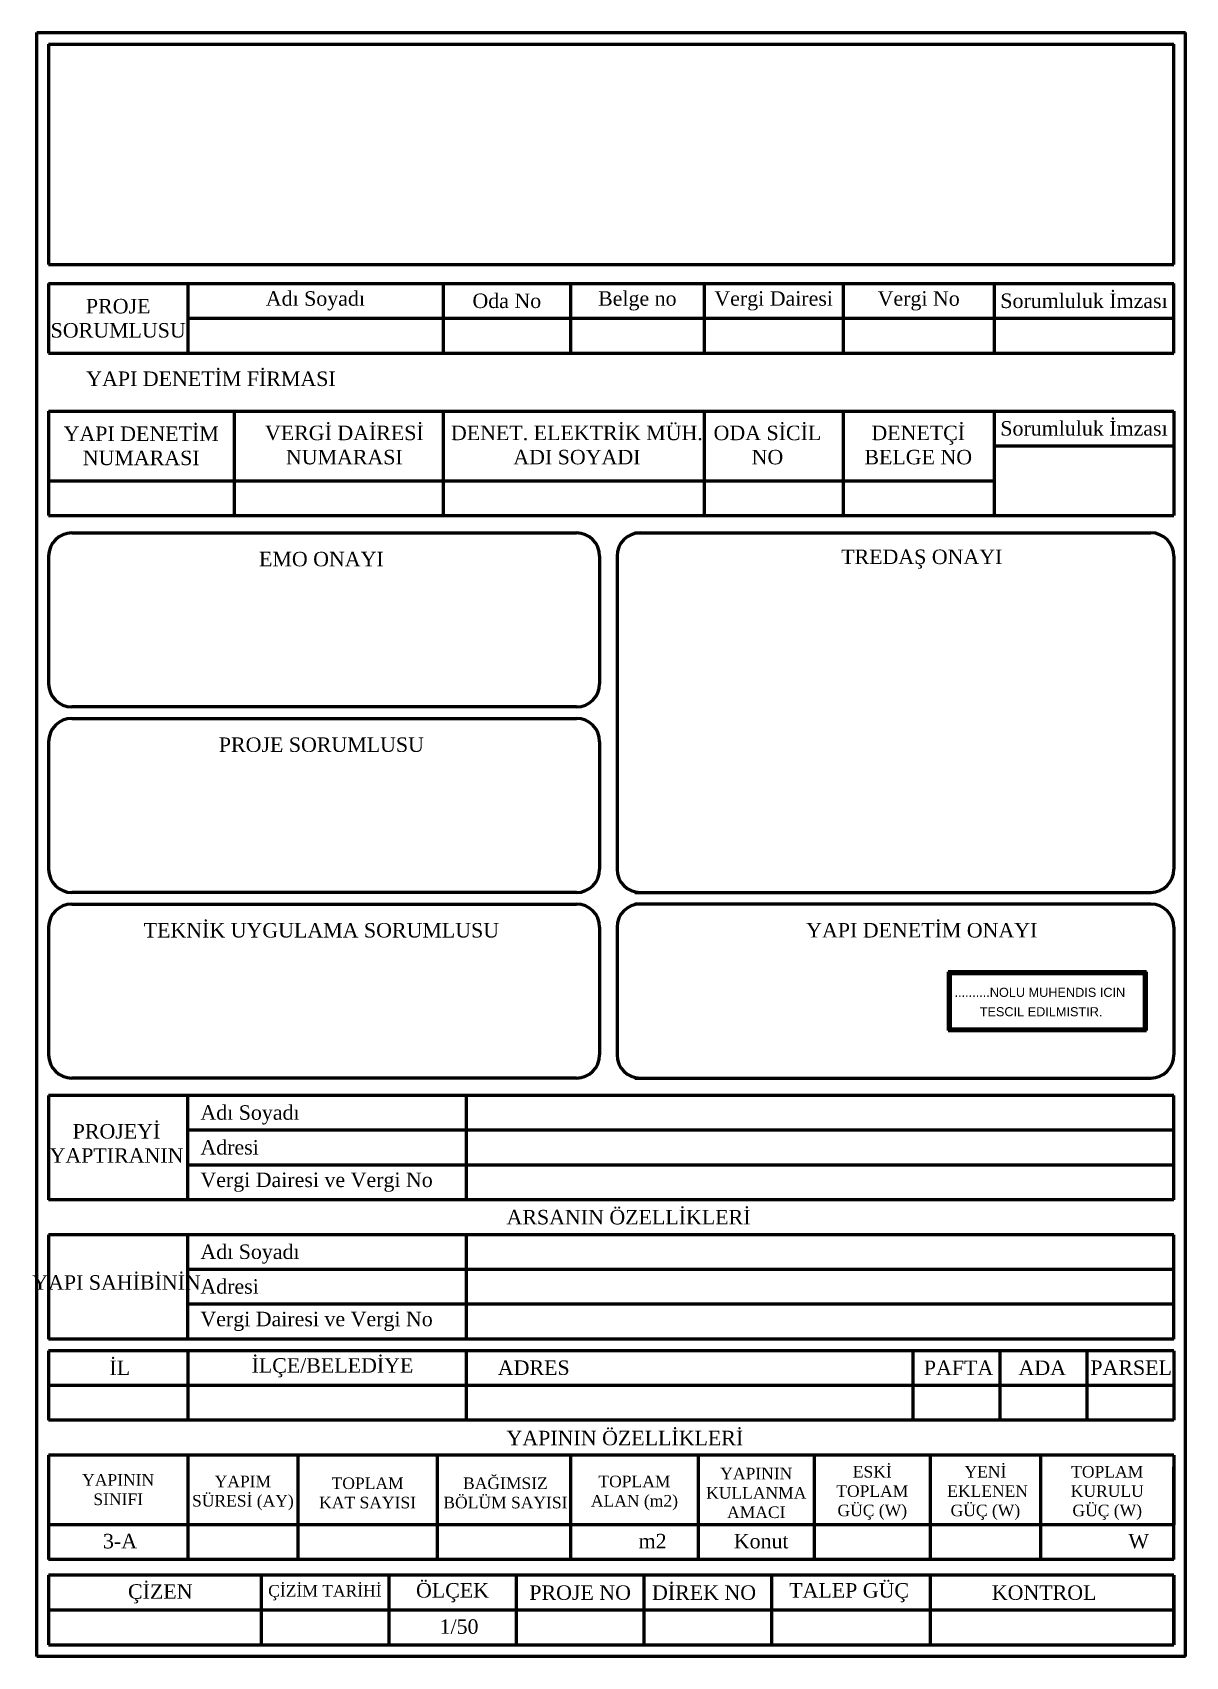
# Model space of a CAD drawing. Header units: millimetres. Extents: x -4521 to 20262, y 301 to 3092.
# Drawn here: x -4521 to -3527, y 572 to 1972 of the extents above; entities that cross this region are included whole.
import ezdxf

# ---------------------------------------------------------------- set-up
doc = ezdxf.new("R2010")
doc.units = ezdxf.units.MM
doc.layers.add('Ana Kolon Hattı', color=11, linetype='Continuous', lineweight=60)
doc.layers.add('Yazılar', color=4, linetype='Continuous', lineweight=30)
doc.styles.add('Proje Kapak Yazıları', font='times.ttf', dxfattribs={"height": 12.5})
doc.styles.get("Standard").update_dxf_attribs({"font": 'arial.ttf'})

msp = doc.modelspace()

# ---------------------------------------------------------------- texts
at = {"layer": 'Yazılar'}
for s, p in [('..........NOLU MUHENDIS ICIN', (-3725.889, 1140.635)), ('TESCIL EDILMISTIR.', (-3704.172, 1123.924))]:
    msp.add_text(s, height=7.83378, dxfattribs=at).set_placement(p)
at = {"layer": 'Yazılar', "style": 'Proje Kapak Yazıları'}
for s, p in [('3-A', (-4459.847, 665.22)), ('     m2', (-4021.781, 665.22)), ('Konut', (-3916.127, 665.22)), ('           W', (-3627.965, 665.22)), ('1/50', (-4169.746, 591.562))]:
    msp.add_text(s, height=12.5, dxfattribs=at).set_placement(p)
for s, width, gutter_width, heights, insert, char_height, attachment_point in [('Sorumluluk İmzası', 155, 12.5, [0], (-3614.281, 1740.626), 12.5, 5), ('\\pxqc;PROJE\\PSORUMLUSU', 120, 75, [60], (-4446.781, 1725.564), 12.5, 5), ('Adı Soyadı', 220, 12.5, [0], (-4276.781, 1740.616), 12.5, 5), ('Oda No', 110, 12.5, [0], (-4111.781, 1740.616), 12.5, 5), ('Belge no', 115, 12.5, [0], (-3999.281, 1740.616), 12.5, 5), ('Vergi Dairesi', 120, 12.5, [0], (-3881.781, 1740.626), 12.5, 5), ('Vergi No', 130, 12.5, [0], (-3756.781, 1740.626), 12.5, 5), ('\\pxqc;YAPI DENETİM FİRMASI', 240.2806, 75, [60], (-4366.781, 1673.405), 12.5, 5), ('Sorumluluk İmzası', 155, 12.5, [0], (-3614.281, 1630.626), 12.5, 5), ('\\pxqc;YAPI DENETİM NUMARASI', 140, 75, [60], (-4426.945, 1615.564), 12.5, 5), ('\\pxqc;VERGİ DAİRESİ NUMARASI', 200.9367, 75, [60], (-4251.819, 1616.283), 12.5, 5), ('\\pxqc;DENET. ELEKTRİK MÜH. \\PADI SOYADI', 227.9884, 75, [60], (-4051.396, 1616.283), 12.5, 5), ('\\pxqc;ODA SİCİL \\PNO', 130.7635, 75, [60], (-3887.163, 1616.283), 12.5, 5), ('\\pxqc;DENETÇİ BELGE NO', 130.7635, 75, [60], (-3757.163, 1616.283), 12.5, 5), ('TREDAŞ ONAYI', 200, 50, [0], (-3754.112, 1517.959), 12.5, 5), ('EMO ONAYI', 200, 50, [0], (-4271.61, 1517.959), 12.5, 5), ('PROJE SORUMLUSU', 213.29208, 50, [0], (-4271.61, 1357.958), 12.5, 5), ('TEKNİK UYGULAMA SORUMLUSU', 380.77102, 50, [0], (-4271.61, 1197.957), 12.5, 5), ('YAPI DENETİM ONAYI', 257.61294, 50, [0], (-3754.112, 1197.977), 12.5, 5), ('Adı Soyadı', 200, 50, [0], (-4375.899, 1038.875), 12.5, 4), ('\\pxqc;PROJEYİ YAPTIRANIN', 140, 75, [60], (-4448.204, 1014.323), 12.5, 5), ('Adresi', 200, 50, [0], (-4375.899, 1010.875), 12.5, 4), ('Vergi Dairesi ve Vergi No', 200, 50, [0], (-4375.899, 980.875), 12.5, 4), ('ARSANIN ÖZELLİKLERİ', 216.3341, 50, [0], (-4112.014, 950.639), 12.5, 4), ('Adı Soyadı', 200, 50, [0], (-4375.899, 918.895), 12.5, 4), ('\\pxqc;YAPI SAHİBİNİN', 140, 75, [67.66], (-4448.204, 894.343), 12.5, 5), ('Adresi', 200, 50, [0], (-4375.899, 890.895), 12.5, 4), ('Vergi Dairesi ve Vergi No', 200, 50, [0], (-4375.899, 860.875), 12.5, 4), ('İL', 81.69239, 50, [0], (-4454.324, 820.895), 12.5, 4), ('İLÇE/BELEDİYE', 81.69239, 50, [0], (-4331.818, 820.895), 12.5, 4), ('ADRES', 81.69239, 50, [0], (-4119.538, 820.895), 12.5, 4), ('PAFTA', 81.69239, 50, [0], (-3752.302, 820.895), 12.5, 4), ('ADA', 81.69239, 50, [0], (-3670.715, 820.895), 12.5, 4), ('PARSEL', 81.69239, 50, [0], (-3608.788, 820.895), 12.5, 4), ('YAPININ ÖZELLİKLERİ', 216.3341, 50, [0], (-4112.014, 760.239), 12.5, 4), ('ÇİZEN', 81.69239, 50, [0], (-4438.276, 626.005), 12.5, 4), ('ÇİZİM TARİHİ', 110, 50, [0], (-4268.601, 626.987), 10, 5), ('ÖLÇEK', 110, 50, [0], (-4158.601, 626.987), 12.5, 5), ('PROJE NO', 110, 50, [0], (-4048.601, 626.987), 12.5, 5), ('DİREK NO', 110, 50, [0], (-3941.781, 626.987), 12.5, 5), ('TALEP GÜÇ', 110, 50, [0], (-3816.753, 626.987), 12.5, 5), ('KONTROL', 110, 50, [0], (-3648.665, 626.987), 12.5, 5)]:
    msp.add_mtext_dynamic_manual_height_columns(s, width=width, gutter_width=gutter_width, heights=heights, dxfattribs=dict(at, insert=insert, char_height=char_height, attachment_point=attachment_point))
at = {"layer": 'Yazılar', "char_height": 10, "attachment_point": 5, "style": 'Proje Kapak Yazıları'}
for s, insert, width in [('\\pxqc;YAPININ \\PSINIFI', (-4446.781, 715.796), 120), ('\\pxqc;YAPIM\\PSÜRESİ (AY)', (-4339.281, 712.97), 95), ('\\pxqc;TOPLAM \\PALAN (m2)', (-4001.781, 712.97), 110), ('YAPININ KULLANMA \\PAMACI', (-3896.781, 712.97), 100), ('ESKİ \\PTOPLAM \\PGÜÇ (W)', (-3796.781, 712.97), 100), ('YENİ\\P EKLENEN  \\PGÜÇ (W)', (-3699.281, 712.97), 95), ('TOPLAM \\PKURULU  \\PGÜÇ (W)', (-3594.281, 712.97), 115), ('\\pxqc;TOPLAM \\PKAT SAYISI', (-4231.781, 712.97), 120)]:
    msp.add_mtext(s, dxfattribs=dict(at, insert=insert, width=width))
at = {"layer": 'Yazılar', "insert": (-4112.998, 712.97), "char_height": 10, "attachment_point": 5, "style": 'Proje Kapak Yazıları'}
msp.add_mtext('\\pxqc;BAĞIMSIZ \\PBÖLÜM SAYISI', dxfattribs=at)

# ---------------------------------------------------------------- linework, layer by layer
at = {"layer": 'Ana Kolon Hattı'}
for p, q in [((-4516.781, 1971.988), (-3526.781, 1971.988)), ((-4516.781, 571.988), (-4516.781, 1971.988)), ((-4506.781, 1961.988), (-4506.781, 1771.988)), ((-4506.781, 1961.988), (-3536.781, 1961.988)), ((-3536.781, 1771.988), (-3536.781, 1961.988)), ((-3526.781, 571.988), (-3526.781, 1971.988)), ((-4506.781, 1771.988), (-3536.781, 1771.988)), ((-4506.781, 1755.626), (-3536.781, 1755.626)), ((-4506.781, 1755.626), (-4506.781, 1695.626)), ((-4386.781, 1755.626), (-4386.781, 1695.626)), ((-4166.781, 1755.626), (-4166.781, 1695.585)), ((-4056.781, 1755.626), (-4056.781, 1695.585)), ((-3941.781, 1755.626), (-3941.781, 1695.585)), ((-3821.781, 1755.626), (-3821.781, 1695.585)), ((-3691.781, 1755.626), (-3691.781, 1695.626)), ((-3536.781, 1695.626), (-3536.781, 1755.626)), ((-4386.781, 1725.626), (-3536.781, 1725.626)), ((-4506.781, 1695.626), (-3536.781, 1695.626)), ((-4506.781, 1645.626), (-3536.781, 1645.626)), ((-4506.781, 1645.626), (-4506.781, 1555.626)), ((-4346.781, 1645.626), (-4346.781, 1555.626)), ((-4166.781, 1645.626), (-4166.781, 1555.626)), ((-3941.781, 1645.626), (-3941.781, 1555.647)), ((-3821.781, 1645.626), (-3821.781, 1555.647)), ((-3691.781, 1645.626), (-3691.781, 1555.647)), ((-3536.781, 1645.626), (-3536.781, 1555.647)), ((-3691.781, 1615.626), (-3536.781, 1615.626)), ((-4506.781, 1585.626), (-3691.781, 1585.626)), ((-4506.781, 1555.626), (-3536.781, 1555.626)), ((-4486.782, 1540.626), (-4051.78, 1540.626)), ((-4001.442, 1540.646), (-3556.781, 1540.646)), ((-4506.781, 1520.626), (-4506.781, 1410.626)), ((-4031.78, 1520.626), (-4031.78, 1410.626)), ((-4016.782, 1520.646), (-4016.782, 1250.645)), ((-3536.781, 1520.646), (-3536.781, 1250.645)), ((-4051.78, 1390.626), (-4486.781, 1390.626)), ((-4486.781, 1380.626), (-4051.78, 1380.626)), ((-4506.781, 1360.626), (-4506.781, 1250.625)), ((-4031.78, 1360.626), (-4031.78, 1250.625)), ((-4051.78, 1230.625), (-4486.781, 1230.625)), ((-4486.781, 1220.625), (-4051.78, 1220.625)), ((-4001.442, 1230.645), (-3556.781, 1230.645)), ((-3556.781, 1220.645), (-4001.442, 1220.645)), ((-4506.781, 1200.625), (-4506.781, 1090.625)), ((-4031.78, 1200.625), (-4031.78, 1090.625)), ((-4016.782, 1200.645), (-4016.782, 1090.645)), ((-3536.781, 1200.645), (-3536.781, 1090.645)), ((-3560.468, 1162.187), (-3731.222, 1162.187)), ((-3731.222, 1162.187), (-3731.222, 1111.507)), ((-3560.468, 1111.507), (-3560.468, 1162.187)), ((-3562.104, 1160.551), (-3729.586, 1160.551)), ((-3729.586, 1160.551), (-3729.586, 1113.143)), ((-3562.104, 1113.143), (-3562.104, 1160.551)), ((-3731.222, 1111.507), (-3560.468, 1111.507)), ((-3729.586, 1113.143), (-3562.104, 1113.143)), ((-4051.78, 1070.625), (-4486.781, 1070.625)), ((-4001.442, 1070.645), (-3556.781, 1070.645)), ((-3536.781, 1055.625), (-4506.781, 1055.625)), ((-4506.781, 1055.625), (-4506.781, 965.625)), ((-4386.781, 965.625), (-4386.781, 1055.625)), ((-4146.781, 1055.625), (-4146.781, 965.625)), ((-3536.781, 965.625), (-3536.781, 1055.625)), ((-3536.781, 1025.625), (-4386.781, 1025.625)), ((-3536.781, 995.625), (-4386.781, 995.625)), ((-3536.781, 965.625), (-4506.781, 965.625)), ((-3536.781, 935.625), (-4506.781, 935.625)), ((-4506.781, 935.625), (-4506.781, 845.625)), ((-4386.781, 845.645), (-4386.781, 935.625)), ((-4146.781, 935.625), (-4146.781, 845.625)), ((-3536.781, 845.625), (-3536.781, 935.625)), ((-3536.781, 905.625), (-4386.781, 905.625)), ((-3536.781, 875.625), (-4386.781, 875.625)), ((-3536.781, 845.625), (-4506.781, 845.625)), ((-4506.781, 835.645), (-4506.781, 775.645)), ((-3536.781, 835.645), (-4506.781, 835.645)), ((-4386.781, 835.645), (-4386.781, 775.645)), ((-4146.781, 835.645), (-4146.781, 775.645)), ((-3761.781, 835.645), (-3761.781, 775.645)), ((-3686.781, 835.645), (-3686.781, 775.645)), ((-3611.781, 835.645), (-3611.781, 775.645)), ((-3536.781, 835.645), (-3536.781, 775.645)), ((-3536.781, 805.645), (-4506.781, 805.645)), ((-3536.781, 775.645), (-4506.781, 775.645)), ((-4506.781, 745.645), (-4506.781, 655.645)), ((-3536.781, 745.645), (-4506.781, 745.645)), ((-4386.781, 745.645), (-4386.781, 655.645)), ((-4291.781, 745.645), (-4291.781, 655.645)), ((-4171.781, 745.645), (-4171.781, 655.645)), ((-4056.781, 745.645), (-4056.781, 655.645)), ((-3946.781, 745.645), (-3946.781, 655.645)), ((-3846.781, 745.645), (-3846.781, 655.645)), ((-3746.781, 745.645), (-3746.781, 655.645)), ((-3651.781, 745.645), (-3651.781, 655.645)), ((-3536.781, 745.645), (-3536.781, 685.645)), ((-3536.781, 655.645), (-3536.781, 735.645)), ((-3536.781, 685.645), (-4506.781, 685.645)), ((-3536.781, 655.645), (-4506.781, 655.645)), ((-4506.781, 641.987), (-4506.781, 581.987)), ((-3536.781, 641.987), (-4506.781, 641.987)), ((-4323.601, 641.987), (-4323.601, 581.987)), ((-4213.601, 641.987), (-4213.601, 581.987)), ((-4103.601, 641.987), (-4103.601, 581.987)), ((-3993.601, 641.987), (-3993.601, 581.987)), ((-3883.601, 641.987), (-3883.601, 581.987)), ((-3746.781, 641.987), (-3746.781, 581.987)), ((-3536.781, 581.987), (-3536.781, 641.987)), ((-3536.781, 641.987), (-3536.781, 581.987)), ((-3536.781, 611.987), (-4506.781, 611.987)), ((-4506.781, 581.987), (-3536.781, 581.987)), ((-3526.781, 571.988), (-4516.781, 571.988))]:
    msp.add_line(p, q, dxfattribs=at)
for centre, start, end in [((-4486.781, 1520.626), 90, 180), ((-4051.78, 1520.626), 0, 90), ((-3996.782, 1520.646), 90, 180), ((-3556.781, 1520.646), 0, 90), ((-4486.781, 1410.626), 180, 270), ((-4051.78, 1410.626), 270, 0), ((-4486.781, 1360.626), 90, 180), ((-4051.78, 1360.626), 0, 90), ((-4486.781, 1250.625), 180, 270), ((-4051.78, 1250.625), 270, 0), ((-3996.782, 1250.645), 180, 270), ((-3556.781, 1250.645), 270, 0), ((-4486.781, 1200.625), 90, 180), ((-4051.78, 1200.625), 0, 90), ((-3996.782, 1200.645), 90, 180), ((-3556.781, 1200.645), 0, 90), ((-4486.781, 1090.625), 180, 270), ((-4051.78, 1090.625), 270, 0), ((-3996.782, 1090.645), 180, 270), ((-3556.781, 1090.645), 270, 0)]:
    msp.add_arc(centre, 20, start, end, dxfattribs=at)

msp.set_redraw_order([(e.dxf.handle, doc.entitydb.next_handle()) for e in msp.query("TEXT MTEXT ATTDEF DIMENSION ARC_DIMENSION")])  # texts and dimensions are drawn at this point

doc.saveas('drawing.dxf')
